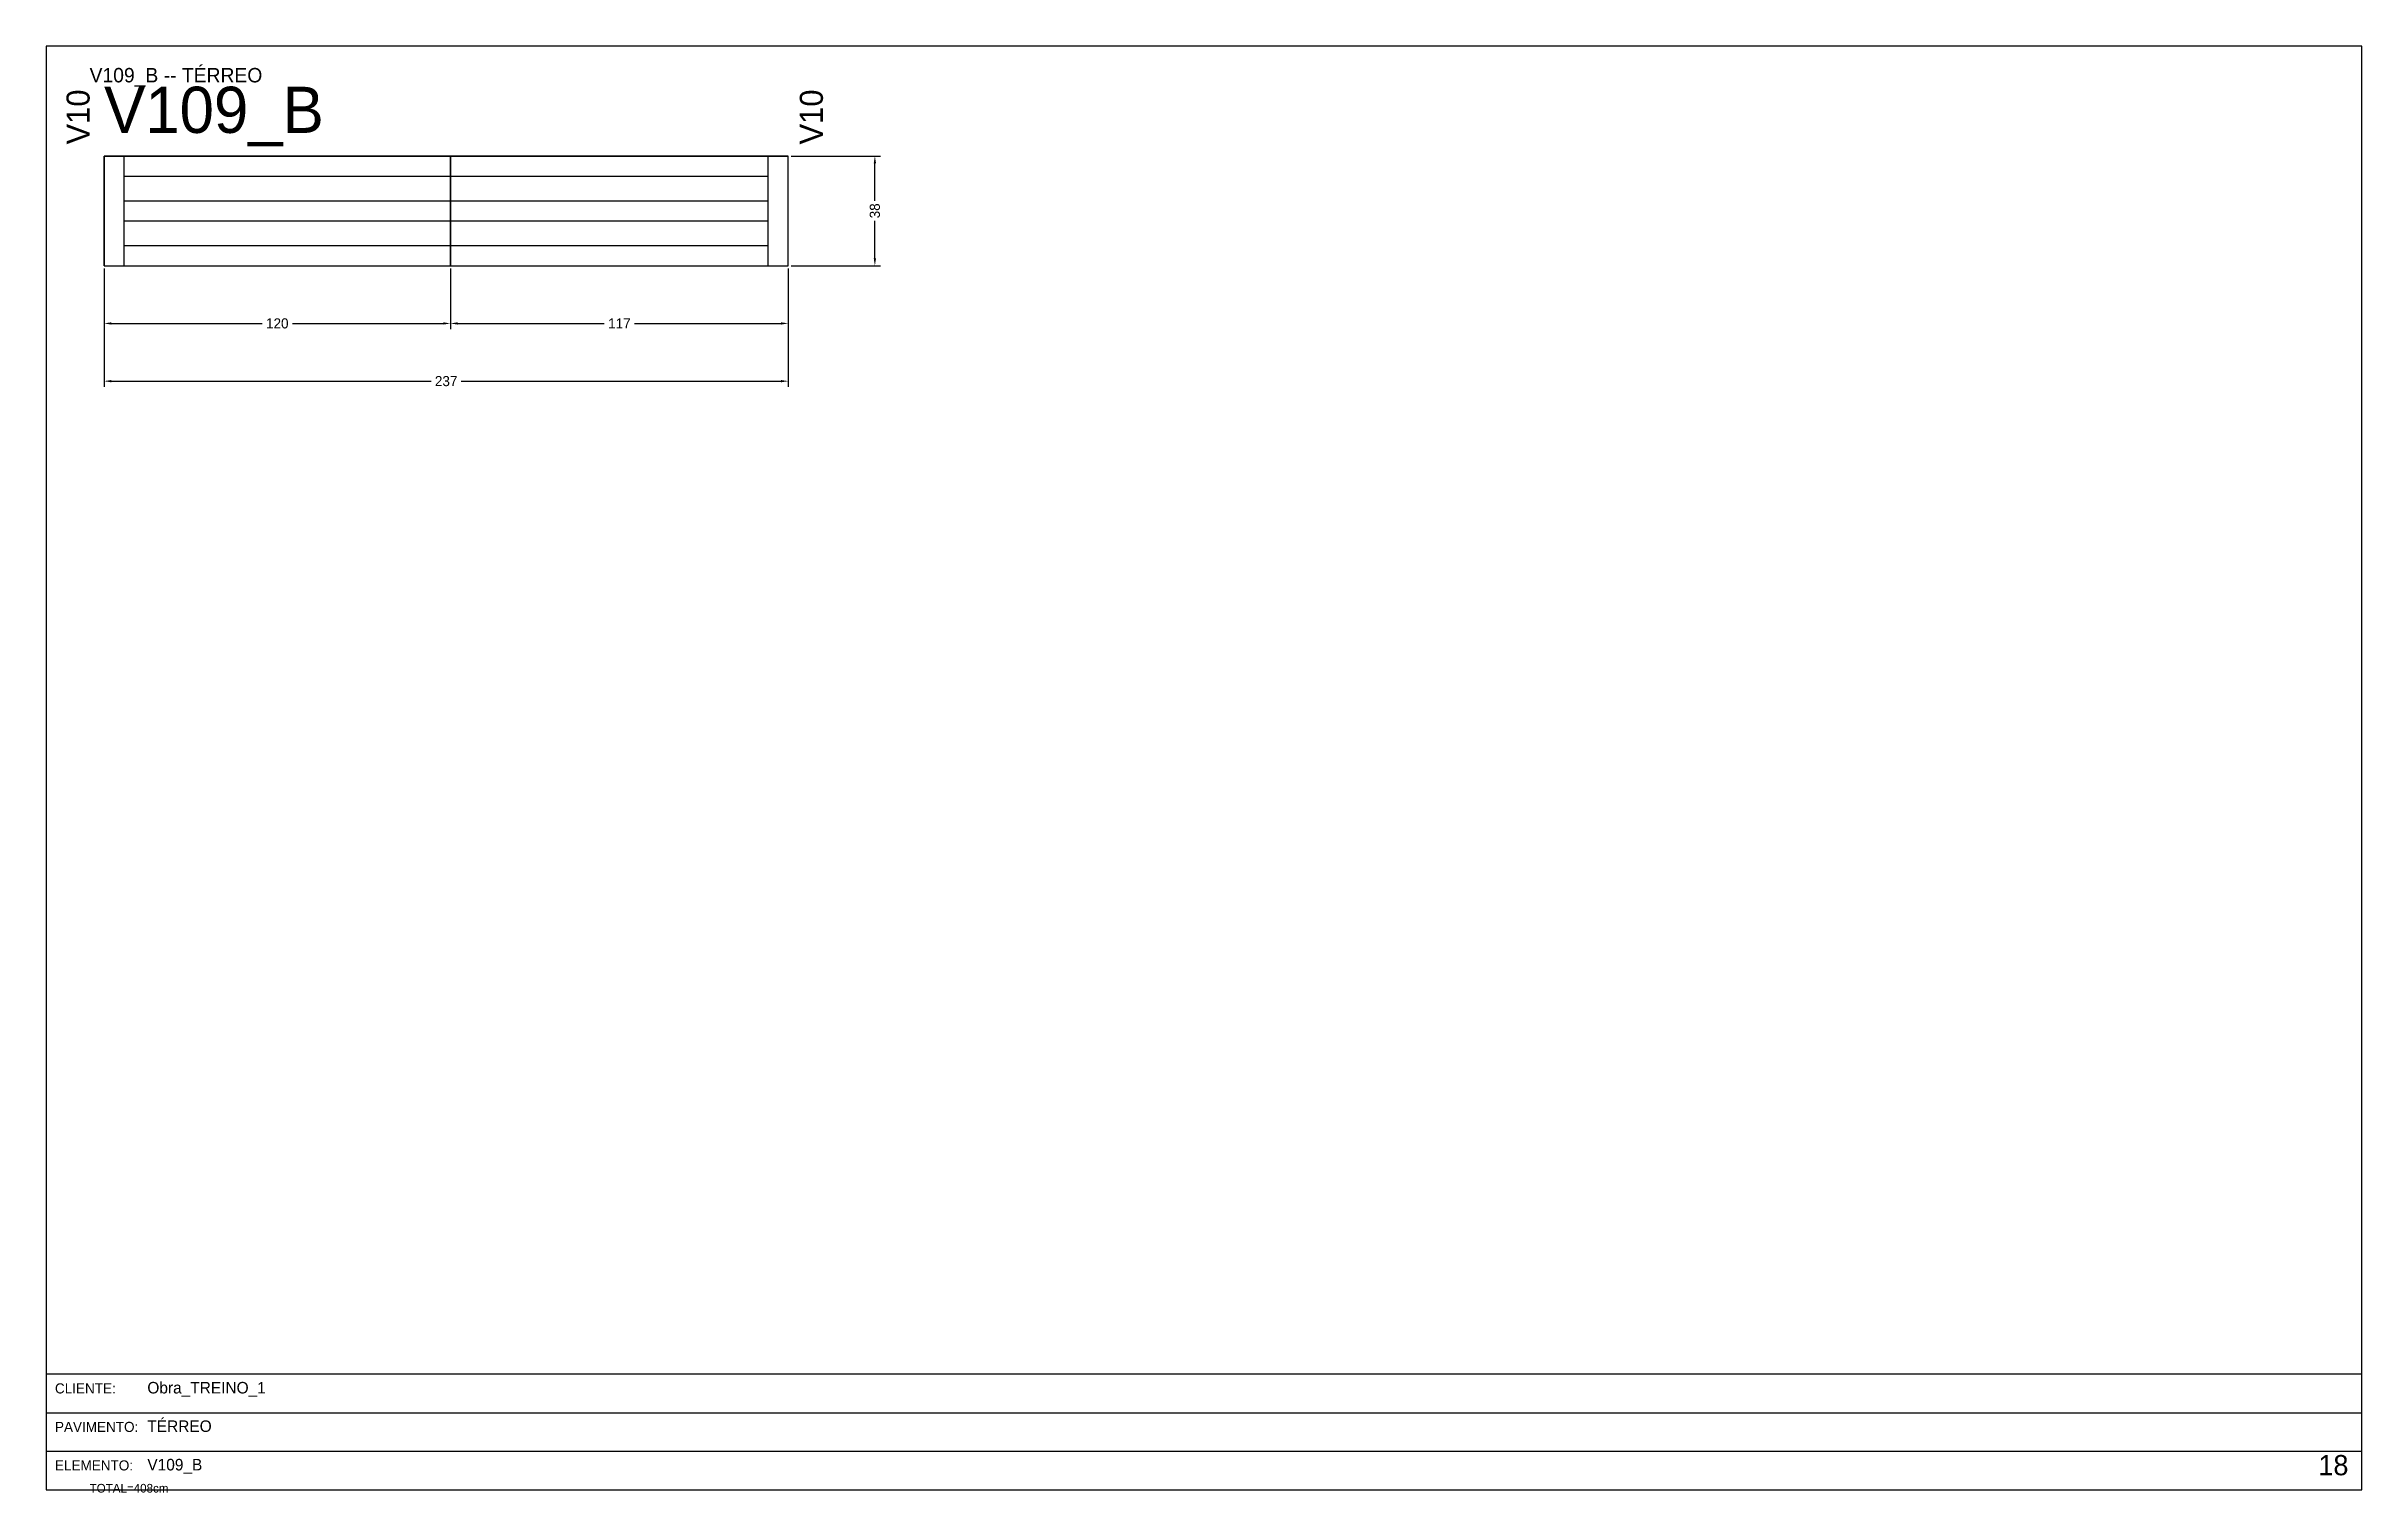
# Model space of a CAD drawing. Header units: metres. Extents: x 0 to 3268, y -4496 to 124.
# Drawn here: x 822 to 1624, y -1519 to -1018 of the extents above; entities that cross this region are included whole.
import ezdxf

# ---------------------------------------------------------------- set-up
doc = ezdxf.new("R2010")
doc.units = ezdxf.units.M
for name, color, linetype in [('5', 5, 'Continuous'), ('BORDA_CELULA', 9, 'Continuous'), ('CARIMBO', 9, 'Continuous'), ('COTA', 241, 'Continuous'), ('NOMENCLATURA', 7, 'Continuous'), ('Painéis', 200, 'Continuous'), ('SARR_2.2x7', 40, 'Continuous')]:
    doc.layers.add(name, color=color, linetype=linetype)
doc.dimstyles.new('COTA', dxfattribs={"dimtxt": 3.5, "dimasz": 2.5, "dimexe": 2, "dimexo": 1, "dimgap": 0.9, "dimtad": 1, "dimdec": 0, "dimrnd": 1, "dimcen": 2.5, "dimclrd": 4, "dimclre": 4, "dimclrt": 4, "dimazin": 3, "dimtfac": 1, "dimtmove": 0, "dimatfit": 3})

msp = doc.modelspace()

# ---------------------------------------------------------------- texts
at = {"layer": '5'}
for p in [(837, -1052), (1091, -1052)]:
    msp.add_text('V10', height=8, rotation=90, dxfattribs=at).set_placement(p)
at = {"layer": 'CARIMBO', "color": 9}
for s, p in [('CLIENTE:', (825, -1484.67)), ('PAVIMENTO:', (825, -1498)), ('ELEMENTO:', (825, -1511.33))]:
    msp.add_text(s, height=3.5, dxfattribs=at).set_placement(p)
at = {"layer": 'CARIMBO', "color": 2}
for s, p in [('Obra_TREINO_1', (857, -1484.67)), ('TÉRREO', (857, -1498)), ('V109_B', (857, -1511.33))]:
    msp.add_text(s, height=4, dxfattribs=at).set_placement(p)
at = {"layer": 'CARIMBO', "color": 3}
msp.add_text('18', height=7, dxfattribs=at).set_placement((1609, -1513))
at = {"layer": 'COTA'}
msp.add_text('TOTAL=408cm', height=3, dxfattribs=at).set_placement((837, -1519))
at = {"layer": 'NOMENCLATURA'}
for s, height, p in [('V109_B -- TÉRREO', 5, (837, -1030.5)), ('V109_B', 16, (842, -1048))]:
    msp.add_text(s, height=height, dxfattribs=at).set_placement(p)

# ---------------------------------------------------------------- blocks, each defined once
blk = doc.blocks.new('_CLOSEDFILLED')
at = {"color": 0, "linetype": 'BYBLOCK'}
blk.add_solid([(-1, 0.16), (0, 0), (-1, -0.16)], dxfattribs=at)
blk = doc.blocks.new('*D158')
at = {"color": 4}
for p, q in [((842, -1095), (842, -1116)), ((962, -1095), (962, -1116)), ((844.5, -1114), (896.75, -1114)), ((907.25, -1114), (959.5, -1114))]:
    blk.add_line(p, q, dxfattribs=at)
at = {"layer": 'Defpoints'}
for p in [(842, -1094), (962, -1094), (842, -1114)]:
    blk.add_point(p, dxfattribs=at)
at = {"layer": 'COTA', "color": 4, "xscale": 2.5, "yscale": 2.5, "rotation": 180}
blk.add_blockref('_CLOSEDFILLED', (842, -1114), dxfattribs=at)
at = {"layer": 'COTA', "color": 4, "xscale": 2.5, "yscale": 2.5}
blk.add_blockref('_CLOSEDFILLED', (962, -1114), dxfattribs=at)
at = {"layer": 'COTA', "color": 4, "insert": (902, -1114), "char_height": 3.5, "attachment_point": 5}
blk.add_mtext('120', dxfattribs=at)
blk = doc.blocks.new('*D159')
at = {"color": 4}
for p, q in [((962, -1095), (962, -1116)), ((1079, -1095), (1079, -1116)), ((964.5, -1114), (1015.25, -1114)), ((1025.75, -1114), (1076.5, -1114))]:
    blk.add_line(p, q, dxfattribs=at)
at = {"layer": 'Defpoints'}
for p in [(962, -1094), (1079, -1094), (962, -1114)]:
    blk.add_point(p, dxfattribs=at)
at = {"layer": 'COTA', "color": 4, "xscale": 2.5, "yscale": 2.5, "rotation": 180}
blk.add_blockref('_CLOSEDFILLED', (962, -1114), dxfattribs=at)
at = {"layer": 'COTA', "color": 4, "xscale": 2.5, "yscale": 2.5}
blk.add_blockref('_CLOSEDFILLED', (1079, -1114), dxfattribs=at)
at = {"layer": 'COTA', "color": 4, "insert": (1020.5, -1114), "char_height": 3.5, "attachment_point": 5}
blk.add_mtext('117', dxfattribs=at)
blk = doc.blocks.new('*D160')
at = {"color": 4}
for p, q in [((842, -1095), (842, -1136)), ((1079, -1095), (1079, -1136)), ((844.5, -1134), (955.25, -1134)), ((965.75, -1134), (1076.5, -1134))]:
    blk.add_line(p, q, dxfattribs=at)
at = {"layer": 'Defpoints'}
for p in [(842, -1094), (1079, -1094), (842, -1134)]:
    blk.add_point(p, dxfattribs=at)
at = {"layer": 'COTA', "color": 4, "xscale": 2.5, "yscale": 2.5, "rotation": 180}
blk.add_blockref('_CLOSEDFILLED', (842, -1134), dxfattribs=at)
at = {"layer": 'COTA', "color": 4, "xscale": 2.5, "yscale": 2.5}
blk.add_blockref('_CLOSEDFILLED', (1079, -1134), dxfattribs=at)
at = {"layer": 'COTA', "color": 4, "insert": (960.5, -1134), "char_height": 3.5, "attachment_point": 5}
blk.add_mtext('237', dxfattribs=at)
blk = doc.blocks.new('*D161')
at = {"color": 4}
for p, q in [((1080, -1056), (1111, -1056)), ((1109, -1071.5), (1109, -1058.5)), ((1109, -1091.5), (1109, -1078.5)), ((1080, -1094), (1111, -1094))]:
    blk.add_line(p, q, dxfattribs=at)
at = {"layer": 'Defpoints'}
for p in [(1079, -1056), (1079, -1094), (1109, -1094)]:
    blk.add_point(p, dxfattribs=at)
at = {"layer": 'COTA', "color": 4, "xscale": 2.5, "yscale": 2.5}
for p, rotation in [((1109, -1056), 90), ((1109, -1094), 270)]:
    blk.add_blockref('_CLOSEDFILLED', p, dxfattribs=dict(at, rotation=rotation))
at = {"layer": 'COTA', "color": 4, "insert": (1109, -1075), "char_height": 3.5, "attachment_point": 5, "rotation": 90}
blk.add_mtext('38', dxfattribs=at)
blk = doc.blocks.new('*D162')
at = {"color": 4}
for p, q in [((1080, -1056), (1111, -1056)), ((1109, -1071.5), (1109, -1058.5)), ((1109, -1091.5), (1109, -1078.5)), ((1080, -1094), (1111, -1094))]:
    blk.add_line(p, q, dxfattribs=at)
at = {"layer": 'Defpoints'}
for p in [(1079, -1056), (1079, -1094), (1109, -1094)]:
    blk.add_point(p, dxfattribs=at)
at = {"layer": 'COTA', "color": 4, "xscale": 2.5, "yscale": 2.5}
for p, rotation in [((1109, -1056), 90), ((1109, -1094), 270)]:
    blk.add_blockref('_CLOSEDFILLED', p, dxfattribs=dict(at, rotation=rotation))
at = {"layer": 'COTA', "color": 4, "insert": (1109, -1075), "char_height": 3.5, "attachment_point": 5, "rotation": 90}
blk.add_mtext('38', dxfattribs=at)

# ---------------------------------------------------------------- dimensions: what is measured, and where the dimension line sits
at = {"layer": 'COTA'}
for picture in ['*D161', '*D162']:
    dim = msp.add_linear_dim(base=(1109, -1094), p1=(1079, -1094), p2=(1079, -1056), angle=90, dimstyle='COTA', dxfattribs=at)
    dim.commit()
    dim.dimension.update_dxf_attribs({"geometry": picture, "text_midpoint": (1109, -1075)})
for base, p1, p2, picture, middle in [((842, -1114), (842, -1094), (962, -1094), '*D158', (902, -1114)), ((842, -1134), (842, -1094), (1079, -1094), '*D160', (960.5, -1134)), ((962, -1114), (962, -1094), (1079, -1094), '*D159', (1020.5, -1114))]:
    dim = msp.add_linear_dim(base=base, p1=p1, p2=p2, dimstyle='COTA', dxfattribs=at)
    dim.commit()
    dim.dimension.update_dxf_attribs({"geometry": picture, "text_midpoint": middle})

# ---------------------------------------------------------------- linework, layer by layer
at = {"layer": 'BORDA_CELULA'}
for points in [[(822, -1518), (1624, -1518), (1624, -1018), (822, -1018)], [(822, -1518), (1624, -1518), (1624, -1478), (822, -1478)]]:
    msp.add_lwpolyline(points, close=True, dxfattribs=at)
at = {"layer": 'CARIMBO'}
for p, q in [((822, -1491.33), (1624, -1491.33)), ((822, -1504.67), (1624, -1504.67)), ((822, -1518), (1624, -1518))]:
    msp.add_line(p, q, dxfattribs=at)
at = {"layer": 'Painéis'}
for points in [[(842, -1094), (842, -1056)], [(842, -1056), (962, -1056)], [(842, -1094), (962, -1094), (962, -1056), (842, -1056), (842, -1094)], [(962, -1094), (962, -1056)], [(962, -1056), (1079, -1056)], [(962, -1094), (1079, -1094), (1079, -1056), (962, -1056), (962, -1094)], [(1079, -1094), (1079, -1056)], [(842, -1094), (962, -1094)], [(962, -1094), (1079, -1094)]]:
    msp.add_lwpolyline(points, dxfattribs=at)
at = {"layer": 'SARR_2.2x7'}
for points in [[(849, -1094), (849, -1056)], [(1072, -1094), (1072, -1056)], [(849, -1063), (962, -1063)], [(962, -1063), (1072, -1063)], [(849, -1071.5), (962, -1071.5)], [(962, -1071.5), (1072, -1071.5)], [(849, -1078.5), (962, -1078.5)], [(962, -1078.5), (1072, -1078.5)], [(849, -1087), (962, -1087)], [(962, -1087), (1072, -1087)]]:
    msp.add_lwpolyline(points, dxfattribs=at)

msp.set_redraw_order([(e.dxf.handle, doc.entitydb.next_handle()) for e in msp.query("TEXT MTEXT ATTDEF DIMENSION ARC_DIMENSION")])  # texts and dimensions are drawn at this point

doc.saveas('drawing.dxf')
